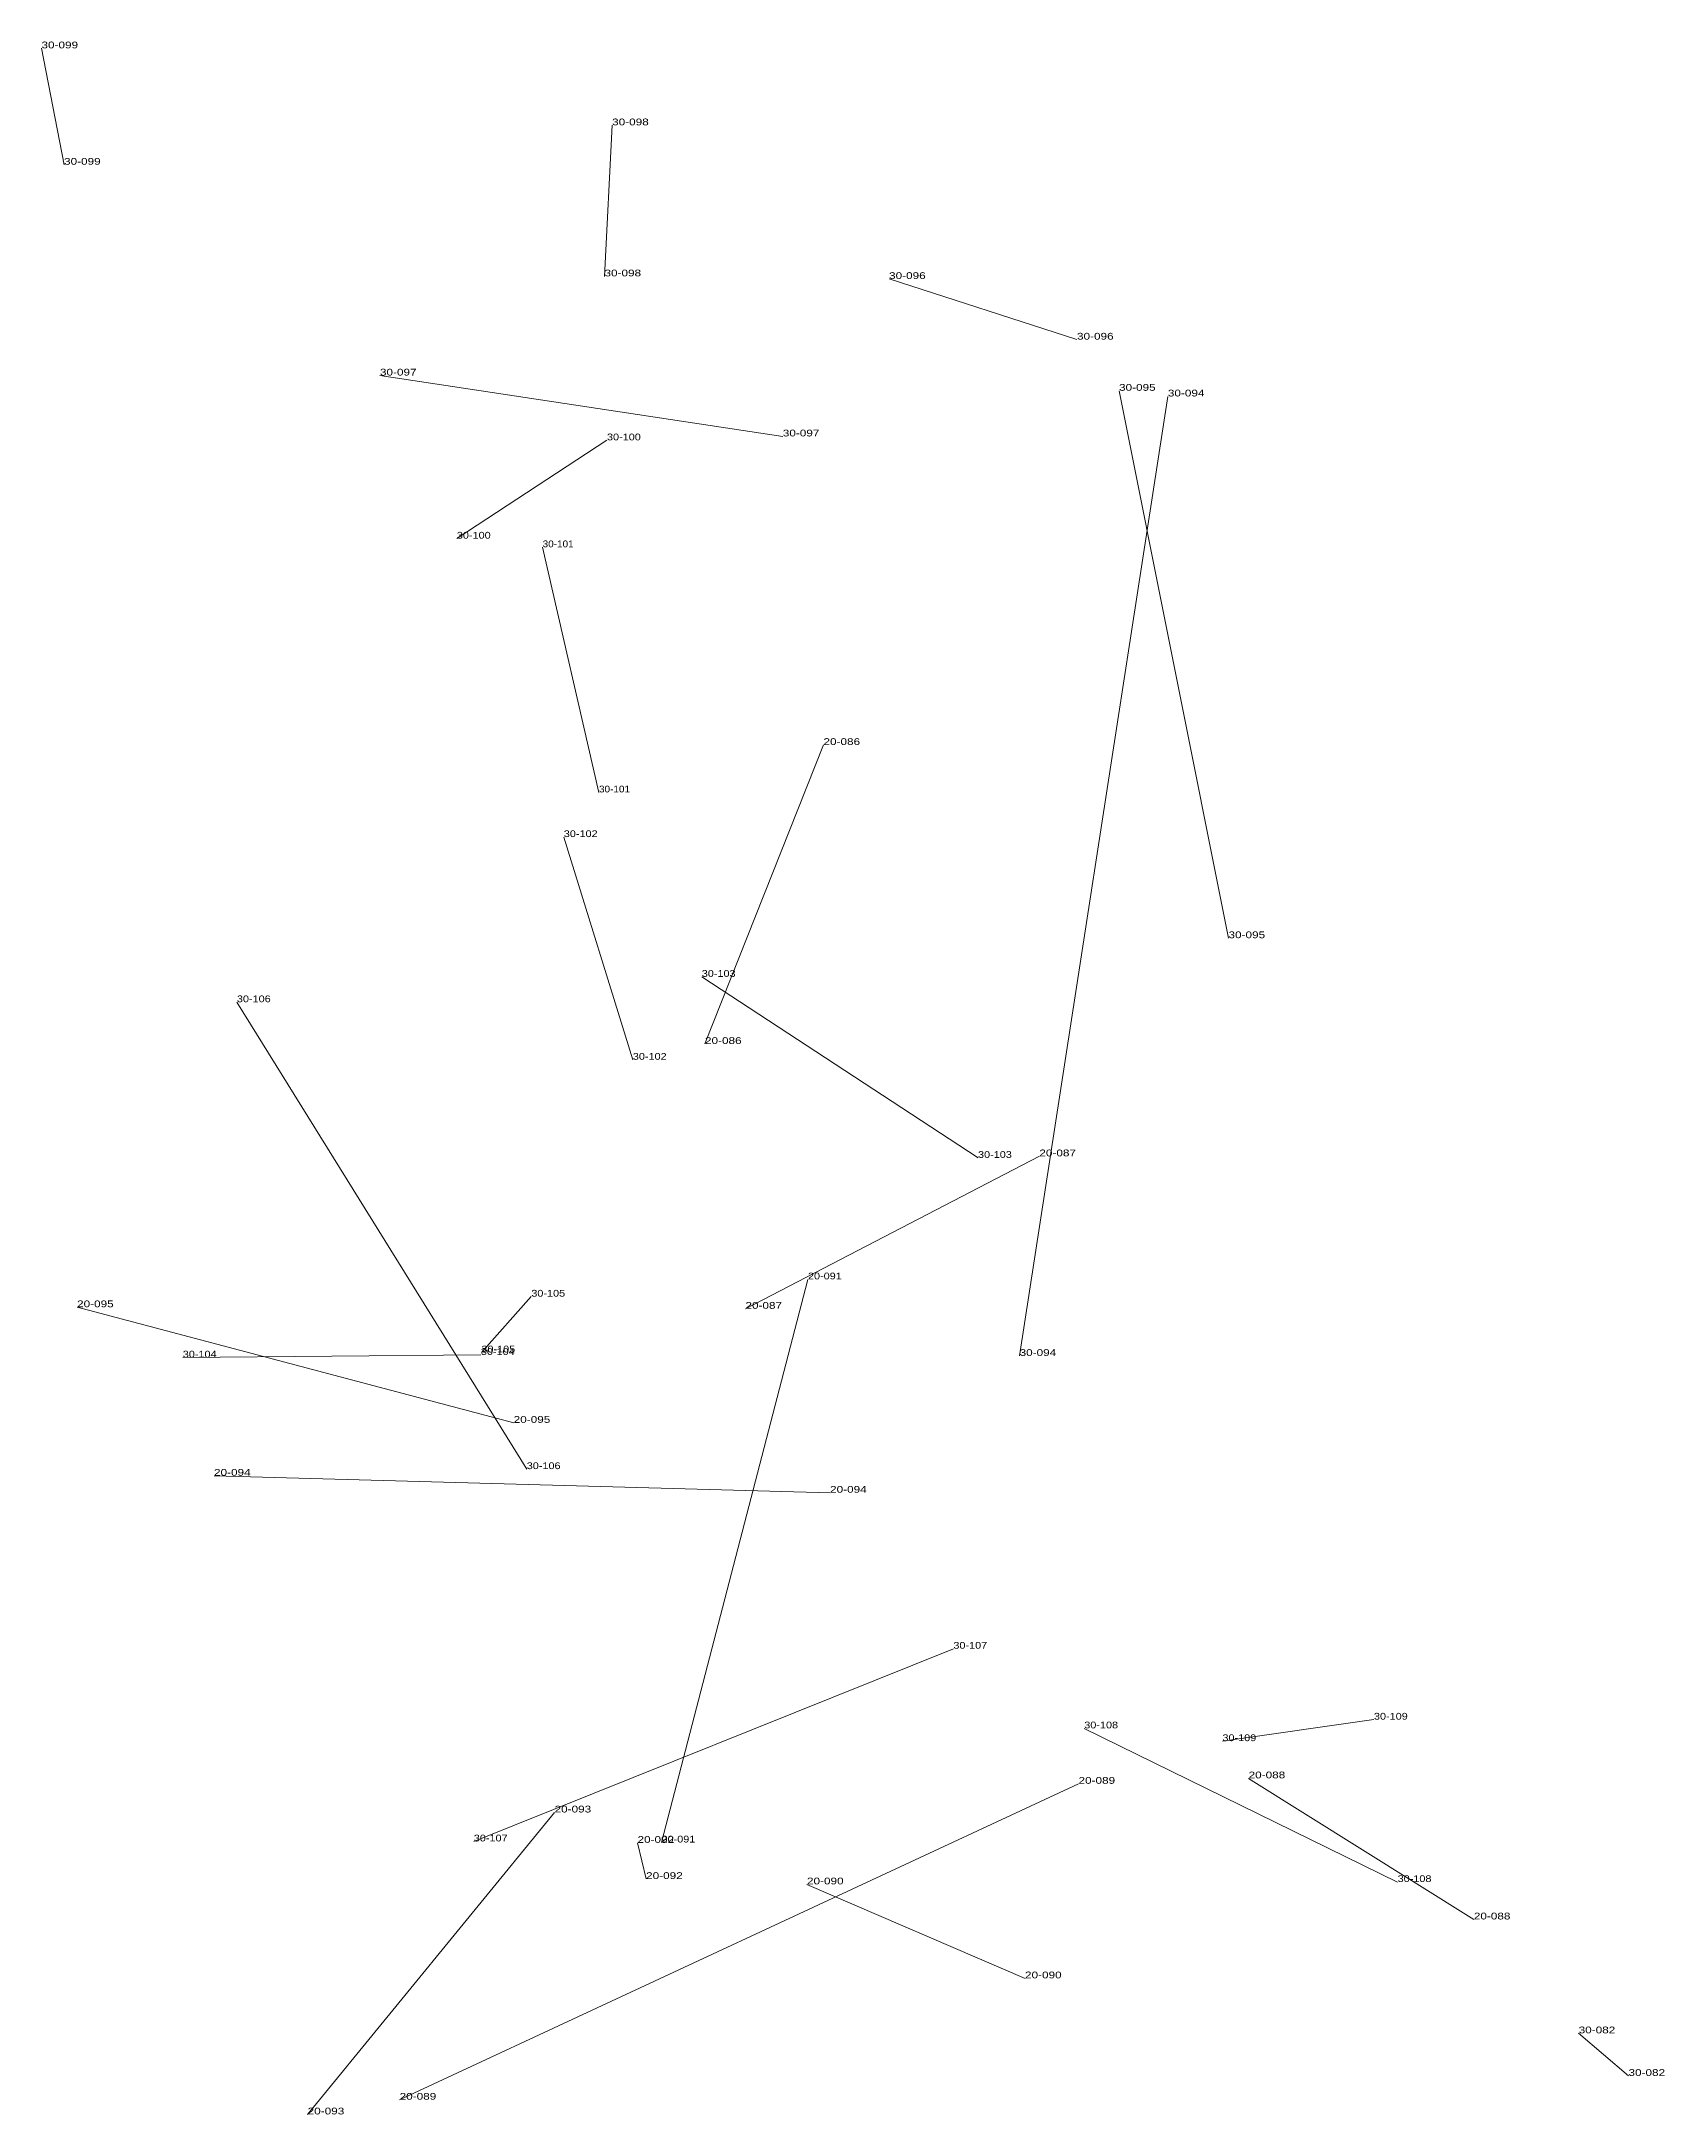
# Model space of a CAD drawing. Header units: metres. Extents: x 571156 to 607184, y 703608 to 727431.
# Drawn here: x 588062 to 588542, y 714221 to 714833 of the extents above; entities that cross this region are included whole.
import ezdxf

# ---------------------------------------------------------------- set-up
doc = ezdxf.new("R2010")
doc.units = ezdxf.units.M
doc.header["$LTSCALE"] = 0.8
doc.layers.add('60', color=7, linetype='Continuous', lineweight=13)
doc.layers.add('61', color=7, linetype='Continuous')

msp = doc.modelspace()

# ---------------------------------------------------------------- texts
at = {"layer": '60'}
for s, width, p in [('30-099', 1.3, (588068.96, 714797.01)), ('30-099', 1.3, (588068.96, 714797.01)), ('30-098', 1.3, (588228.66, 714764.02)), ('30-098', 1.3, (588228.66, 714764.02)), ('30-096', 1.3, (588312.76, 714763.25)), ('30-096', 1.3, (588312.76, 714763.25)), ('30-097', 1.3, (588162.31, 714734.71)), ('30-097', 1.3, (588162.31, 714734.71)), ('30-100', 1.2, (588185.04, 714686.52)), ('30-100', 1.2, (588185.04, 714686.52)), ('30-101', 1.1, (588227.04, 714611.52)), ('30-101', 1.1, (588227.04, 714611.52)), ('30-095', 1.3, (588413.06, 714568.44)), ('30-095', 1.3, (588413.06, 714568.44)), ('30-106', 1.2, (588120.04, 714549.52)), ('30-106', 1.2, (588120.04, 714549.52)), ('30-102', 1.2, (588237.04, 714532.52)), ('30-102', 1.2, (588237.04, 714532.52)), ('20-086', 1.3, (588258.36, 714537.19)), ('20-086', 1.3, (588258.36, 714537.19)), ('20-086', 1.3, (588258.36, 714537.19)), ('30-103', 1.2, (588339.04, 714503.52)), ('30-103', 1.2, (588339.04, 714503.52)), ('20-091', 1.2, (588288.79, 714467.62)), ('20-091', 1.2, (588288.79, 714467.62)), ('20-091', 1.2, (588288.79, 714467.62)), ('30-105', 1.2, (588207.04, 714462.52)), ('30-105', 1.2, (588207.04, 714462.52)), ('20-087', 1.3, (588270.31, 714458.92)), ('20-087', 1.3, (588270.31, 714458.92)), ('20-087', 1.3, (588270.31, 714458.92)), ('30-104', 1.2, (588104.04, 714444.52)), ('30-104', 1.2, (588104.04, 714444.52)), ('30-094', 1.3, (588351.33, 714445)), ('30-094', 1.3, (588351.33, 714445)), ('20-095', 1.3, (588201.83, 714425.22)), ('20-095', 1.3, (588201.83, 714425.22)), ('20-095', 1.3, (588201.83, 714425.22)), ('20-094', 1.3, (588295.32, 714404.57)), ('20-094', 1.3, (588295.32, 714404.57)), ('20-094', 1.3, (588295.32, 714404.57)), ('30-109', 1.2, (588456.04, 714337.52)), ('30-109', 1.2, (588456.04, 714337.52)), ('30-107', 1.2, (588190.04, 714301.52)), ('30-107', 1.2, (588190.04, 714301.52)), ('20-092', 1.3, (588240.96, 714290.43)), ('20-092', 1.3, (588240.96, 714290.43)), ('20-092', 1.3, (588240.96, 714290.43)), ('30-108', 1.2, (588463.04, 714289.52)), ('30-108', 1.2, (588463.04, 714289.52)), ('20-088', 1.3, (588485.55, 714278.47)), ('20-088', 1.3, (588485.55, 714278.47)), ('20-088', 1.3, (588485.55, 714278.47)), ('20-090', 1.3, (588352.93, 714261.07)), ('20-090', 1.3, (588352.93, 714261.07)), ('20-090', 1.3, (588352.93, 714261.07)), ('30-082', 1.3, (588531.26, 714232.23)), ('30-082', 1.3, (588531.26, 714232.23)), ('20-089', 1.3, (588168.13, 714225.2)), ('20-089', 1.3, (588168.13, 714225.2)), ('20-089', 1.3, (588168.13, 714225.2)), ('20-093', 1.3, (588140.95, 714220.85)), ('20-093', 1.3, (588140.95, 714220.85)), ('20-093', 1.3, (588140.95, 714220.85))]:
    msp.add_text(s, height=2, dxfattribs=dict(at, width=width)).set_placement(p)
at = {"layer": '61'}
for s, width, p in [('30-099', 1.3, (588062.29, 714831.41)), ('30-099', 1.3, (588062.29, 714831.41)), ('30-098', 1.3, (588230.92, 714808.66)), ('30-098', 1.3, (588230.92, 714808.66)), ('30-096', 1.3, (588368.29, 714745.33)), ('30-096', 1.3, (588368.29, 714745.33)), ('30-095', 1.3, (588380.71, 714730.21)), ('30-095', 1.3, (588380.71, 714730.21)), ('30-094', 1.3, (588395.14, 714728.53)), ('30-094', 1.3, (588395.14, 714728.53)), ('30-100', 1.2, (588229.4, 714715.57)), ('30-100', 1.2, (588229.4, 714715.57)), ('30-097', 1.3, (588281.35, 714716.72)), ('30-097', 1.3, (588281.35, 714716.72)), ('30-101', 1.1, (588210.39, 714683.97)), ('30-101', 1.1, (588210.39, 714683.97)), ('20-086', 1.3, (588293.37, 714625.54)), ('20-086', 1.3, (588293.37, 714625.54)), ('20-086', 1.3, (588293.37, 714625.54)), ('30-102', 1.2, (588216.64, 714598.32)), ('30-102', 1.2, (588216.64, 714598.32)), ('30-103', 1.2, (588257.41, 714557.02)), ('30-103', 1.2, (588257.41, 714557.02)), ('20-087', 1.3, (588357.17, 714503.99)), ('20-087', 1.3, (588357.17, 714503.99)), ('20-087', 1.3, (588357.17, 714503.99)), ('20-095', 1.3, (588072.81, 714459.39)), ('20-095', 1.3, (588072.81, 714459.39)), ('20-095', 1.3, (588072.81, 714459.39)), ('30-105', 1.2, (588192.29, 714446.02)), ('30-105', 1.2, (588192.29, 714446.02)), ('30-104', 1.2, (588192.14, 714445.29)), ('30-104', 1.2, (588192.14, 714445.29)), ('20-094', 1.3, (588113.28, 714409.59)), ('20-094', 1.3, (588113.28, 714409.59)), ('20-094', 1.3, (588113.28, 714409.59)), ('30-106', 1.2, (588205.69, 714411.55)), ('30-106', 1.2, (588205.69, 714411.55)), ('30-107', 1.2, (588331.76, 714358.48)), ('30-107', 1.2, (588331.76, 714358.48)), ('30-108', 1.2, (588370.44, 714334.94)), ('30-108', 1.2, (588370.44, 714334.94)), ('30-109', 1.2, (588411.28, 714331.16)), ('30-109', 1.2, (588411.28, 714331.16)), ('20-089', 1.3, (588368.74, 714318.56)), ('20-089', 1.3, (588368.74, 714318.56)), ('20-089', 1.3, (588368.74, 714318.56)), ('20-088', 1.3, (588419, 714320.17)), ('20-088', 1.3, (588419, 714320.17)), ('20-088', 1.3, (588419, 714320.17)), ('20-093', 1.3, (588213.91, 714310.08)), ('20-093', 1.3, (588213.91, 714310.08)), ('20-093', 1.3, (588213.91, 714310.08)), ('20-092', 1.3, (588238.42, 714301.1)), ('20-092', 1.3, (588238.42, 714301.1)), ('20-092', 1.3, (588238.42, 714301.1)), ('20-091', 1.2, (588245.52, 714301.21)), ('20-091', 1.2, (588245.52, 714301.21)), ('20-091', 1.2, (588245.52, 714301.21)), ('20-090', 1.3, (588288.5, 714288.84)), ('20-090', 1.3, (588288.5, 714288.84)), ('20-090', 1.3, (588288.5, 714288.84)), ('30-082', 1.3, (588516.53, 714244.82)), ('30-082', 1.3, (588516.53, 714244.82))]:
    msp.add_text(s, height=2, dxfattribs=dict(at, width=width)).set_placement(p)

# ---------------------------------------------------------------- linework, layer by layer
at = {"layer": '60'}
for p, q in [((588062.29, 714831.41), (588068.96, 714797.01)), ((588062.29, 714831.41), (588068.96, 714797.01)), ((588230.92, 714808.66), (588228.66, 714764.02)), ((588230.92, 714808.66), (588228.66, 714764.02)), ((588368.29, 714745.33), (588312.76, 714763.25)), ((588368.29, 714745.33), (588312.76, 714763.25)), ((588281.35, 714716.72), (588162.31, 714734.71)), ((588281.35, 714716.72), (588162.31, 714734.71)), ((588380.71, 714730.21), (588413.06, 714568.44)), ((588380.71, 714730.21), (588413.06, 714568.44)), ((588395.14, 714728.53), (588351.33, 714445)), ((588395.14, 714728.53), (588351.33, 714445)), ((588229.4, 714715.57), (588185.04, 714686.52)), ((588229.4, 714715.57), (588185.04, 714686.52)), ((588210.39, 714683.97), (588227.04, 714611.52)), ((588210.39, 714683.97), (588227.04, 714611.52)), ((588293.37, 714625.54), (588258.36, 714537.19)), ((588293.37, 714625.54), (588258.36, 714537.19)), ((588293.37, 714625.54), (588258.36, 714537.19)), ((588216.64, 714598.32), (588237.04, 714532.52)), ((588216.64, 714598.32), (588237.04, 714532.52)), ((588257.41, 714557.02), (588339.04, 714503.52)), ((588257.41, 714557.02), (588339.04, 714503.52)), ((588205.69, 714411.55), (588120.04, 714549.52)), ((588205.69, 714411.55), (588120.04, 714549.52)), ((588357.17, 714503.99), (588270.31, 714458.92)), ((588357.17, 714503.99), (588270.31, 714458.92)), ((588357.17, 714503.99), (588270.31, 714458.92)), ((588245.52, 714301.21), (588288.79, 714467.62)), ((588245.52, 714301.21), (588288.79, 714467.62)), ((588245.52, 714301.21), (588288.79, 714467.62)), ((588192.29, 714446.02), (588207.04, 714462.52)), ((588192.29, 714446.02), (588207.04, 714462.52)), ((588072.81, 714459.39), (588201.83, 714425.22)), ((588072.81, 714459.39), (588201.83, 714425.22)), ((588072.81, 714459.39), (588201.83, 714425.22)), ((588192.14, 714445.29), (588104.04, 714444.52)), ((588192.14, 714445.29), (588104.04, 714444.52)), ((588113.28, 714409.59), (588295.32, 714404.57)), ((588113.28, 714409.59), (588295.32, 714404.57)), ((588113.28, 714409.59), (588295.32, 714404.57)), ((588331.76, 714358.48), (588190.04, 714301.52)), ((588331.76, 714358.48), (588190.04, 714301.52)), ((588411.28, 714331.16), (588456.04, 714337.52)), ((588411.28, 714331.16), (588456.04, 714337.52)), ((588370.44, 714334.94), (588463.04, 714289.52)), ((588370.44, 714334.94), (588463.04, 714289.52)), ((588419, 714320.17), (588485.55, 714278.47)), ((588419, 714320.17), (588485.55, 714278.47)), ((588419, 714320.17), (588485.55, 714278.47)), ((588368.74, 714318.56), (588168.13, 714225.2)), ((588368.74, 714318.56), (588168.13, 714225.2)), ((588368.74, 714318.56), (588168.13, 714225.2)), ((588213.91, 714310.08), (588140.95, 714220.85)), ((588213.91, 714310.08), (588140.95, 714220.85)), ((588213.91, 714310.08), (588140.95, 714220.85)), ((588238.42, 714301.1), (588240.96, 714290.43)), ((588238.42, 714301.1), (588240.96, 714290.43)), ((588238.42, 714301.1), (588240.96, 714290.43)), ((588288.5, 714288.84), (588352.93, 714261.07)), ((588288.5, 714288.84), (588352.93, 714261.07)), ((588288.5, 714288.84), (588352.93, 714261.07)), ((588516.53, 714244.82), (588531.26, 714232.23)), ((588516.53, 714244.82), (588531.26, 714232.23))]:
    msp.add_line(p, q, dxfattribs=at)

msp.set_redraw_order([(e.dxf.handle, doc.entitydb.next_handle()) for e in msp.query("TEXT MTEXT ATTDEF DIMENSION ARC_DIMENSION")])  # texts and dimensions are drawn at this point

doc.saveas('drawing.dxf')
